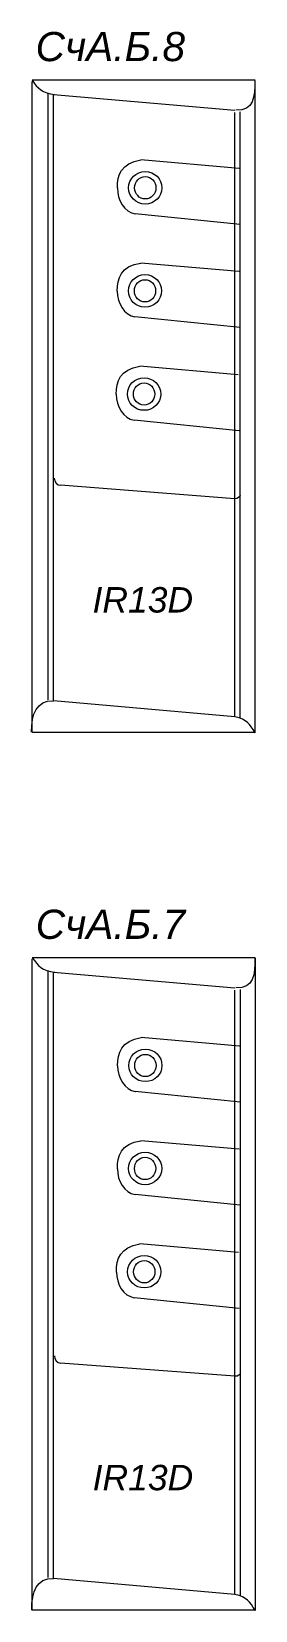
# Model space of a CAD drawing. Header units: millimetres. Extents: x -197802 to 287448, y -91833 to 122858.
# Drawn here: x -76860 to -74989, y 94650 to 107837 of the extents above; entities that cross this region are included whole.
import ezdxf

# ---------------------------------------------------------------- set-up
doc = ezdxf.new("R2010")
doc.units = ezdxf.units.MM
doc.layers.add('СКУД', color=7, linetype='Continuous')
doc.styles.get("Standard").update_dxf_attribs({"font": 'arial.ttf'})

msp = doc.modelspace()

# ---------------------------------------------------------------- texts
at = {"layer": 'СКУД', "color": 7, "attachment_point": 9}
for s, insert, char_height in [('{\\fArial|b0|i1|c204|p34;СчА.Б.8}', (-75577, 107587), 243.74), ('{\\fArial|b0|i1|c204|p34;IR13D}', (-75510, 102982), 212.33), ('{\\fArial|b0|i1|c204|p34;СчА.Б.7}', (-75576, 100256), 243.74)]:
    msp.add_mtext(s, dxfattribs=dict(at, insert=insert, char_height=char_height))
at = {"layer": 'СКУД', "color": 7, "lineweight": 18, "insert": (-75509, 95651), "char_height": 212.33, "attachment_point": 9}
msp.add_mtext('{\\fArial|b0|i1|c204|p34;IR13D}', dxfattribs=at)

# ---------------------------------------------------------------- linework, layer by layer
at = {"layer": 'СКУД', "color": 7, "lineweight": 18}
for points in [[(-76856, 101988), (-76856, 107421)], [(-74991, 107432), (-76855, 107432)], [(-74990, 101981), (-74990, 107428)], [(-76722, 102256), (-76722, 107317)], [(-76678, 102249), (-76678, 107309)], [(-75161, 107178), (-76678, 107309)], [(-75161, 102115), (-75161, 107161)], [(-75117, 102107), (-75117, 107168)], [(-75124, 106694), (-75946, 106765)], [(-75117, 106226), (-75994, 106315)], [(-75126, 105834), (-75947, 105904)], [(-75118, 105365), (-75996, 105455)], [(-75133, 104971), (-75955, 105042)], [(-75126, 104503), (-76003, 104592)], [(-75161, 103936), (-76618, 104048)], [(-75161, 102115), (-76678, 102249)], [(-74991, 101983), (-76855, 101983)], [(-76855, 94658), (-76855, 100090)], [(-74990, 100102), (-76854, 100102)], [(-74989, 94650), (-74989, 100098)], [(-76721, 94926), (-76721, 99986)], [(-76677, 94918), (-76677, 99979)], [(-75160, 99847), (-76677, 99979)], [(-75160, 94784), (-75160, 99830)], [(-75115, 94777), (-75115, 99838)], [(-75123, 99364), (-75944, 99435)], [(-75115, 98896), (-75993, 98985)], [(-75125, 98503), (-75946, 98574)], [(-75117, 98035), (-75995, 98124)], [(-75132, 97641), (-75954, 97712)], [(-75125, 97173), (-76002, 97262)], [(-75160, 96606), (-76617, 96717)], [(-75160, 94784), (-76677, 94918)], [(-74990, 94652), (-76854, 94652)]]:
    msp.add_lwpolyline(points, dxfattribs=at)
for points in [[(-76855, 107432), (-76808, 107363), (-76771, 107323), (-76667, 107311)], [(-74994, 107430), (-74994, 107293), (-75001, 107174), (-75154, 107181)], [(-76143, 106531), (-76143, 106638), (-76113, 106739), (-75946, 106765)], [(-76143, 106531), (-76143, 106428), (-76083, 106330), (-75994, 106315)], [(-76144, 105670), (-76144, 105777), (-76115, 105878), (-75947, 105904)], [(-76144, 105670), (-76144, 105567), (-76085, 105469), (-75996, 105455)], [(-76152, 104808), (-76152, 104915), (-76122, 105016), (-75955, 105042)], [(-76152, 104808), (-76152, 104705), (-76092, 104607), (-76003, 104592)], [(-76670, 104107), (-76670, 104074), (-76647, 104048), (-76618, 104048)], [(-75117, 103966), (-75117, 103949), (-75137, 103936), (-75161, 103936)], [(-76860, 101985), (-76860, 102137), (-76819, 102252), (-76678, 102249)], [(-74990, 101981), (-75042, 102055), (-75057, 102089), (-75161, 102115)], [(-76854, 100102), (-76807, 100033), (-76770, 99992), (-76666, 99981)], [(-74993, 100100), (-74993, 99962), (-75000, 99843), (-75153, 99851)], [(-76141, 99200), (-76141, 99307), (-76112, 99409), (-75944, 99435)], [(-76141, 99200), (-76141, 99098), (-76082, 99000), (-75993, 98985)], [(-76143, 98340), (-76143, 98447), (-76114, 98548), (-75946, 98574)], [(-76143, 98340), (-76143, 98237), (-76084, 98139), (-75995, 98124)], [(-76151, 97477), (-76151, 97584), (-76121, 97686), (-75954, 97712)], [(-76151, 97477), (-76151, 97375), (-76091, 97277), (-76002, 97262)], [(-76669, 96777), (-76669, 96744), (-76646, 96717), (-76617, 96717)], [(-75115, 96635), (-75115, 96619), (-75135, 96606), (-75160, 96606)], [(-76859, 94654), (-76859, 94806), (-76818, 94922), (-76677, 94918)], [(-74989, 94650), (-75041, 94725), (-75056, 94758), (-75160, 94784)]]:
    msp.add_open_spline(points, degree=3, dxfattribs=at)
for points in [[(-76050, 106533), (-76050, 106458), (-75987, 106397), (-75910, 106397), (-75833, 106397), (-75771, 106458), (-75771, 106533), (-75771, 106608), (-75833, 106668), (-75910, 106668), (-75987, 106668), (-76050, 106608), (-76050, 106533)], [(-75999, 106533), (-75999, 106481), (-75959, 106440), (-75910, 106440), (-75861, 106440), (-75821, 106481), (-75821, 106533), (-75821, 106584), (-75861, 106626), (-75910, 106626), (-75959, 106626), (-75999, 106584), (-75999, 106533)], [(-76051, 105672), (-76051, 105597), (-75989, 105536), (-75912, 105536), (-75835, 105536), (-75773, 105597), (-75773, 105672), (-75773, 105747), (-75835, 105808), (-75912, 105808), (-75989, 105808), (-76051, 105747), (-76051, 105672)], [(-76001, 105672), (-76001, 105621), (-75961, 105579), (-75912, 105579), (-75863, 105579), (-75823, 105621), (-75823, 105672), (-75823, 105723), (-75863, 105765), (-75912, 105765), (-75961, 105765), (-76001, 105723), (-76001, 105672)], [(-76059, 104810), (-76059, 104735), (-75996, 104674), (-75920, 104674), (-75842, 104674), (-75780, 104735), (-75780, 104810), (-75780, 104885), (-75842, 104945), (-75920, 104945), (-75996, 104945), (-76059, 104885), (-76059, 104810)], [(-76009, 104810), (-76009, 104758), (-75969, 104717), (-75920, 104717), (-75870, 104717), (-75830, 104758), (-75830, 104810), (-75830, 104861), (-75870, 104903), (-75920, 104903), (-75969, 104903), (-76009, 104861), (-76009, 104810)], [(-76048, 99202), (-76048, 99127), (-75986, 99067), (-75909, 99067), (-75832, 99067), (-75770, 99127), (-75770, 99202), (-75770, 99277), (-75832, 99338), (-75909, 99338), (-75986, 99338), (-76048, 99277), (-76048, 99202)], [(-75998, 99202), (-75998, 99151), (-75958, 99109), (-75909, 99109), (-75860, 99109), (-75820, 99151), (-75820, 99202), (-75820, 99254), (-75860, 99295), (-75909, 99295), (-75958, 99295), (-75998, 99254), (-75998, 99202)], [(-76050, 98342), (-76050, 98267), (-75988, 98206), (-75911, 98206), (-75834, 98206), (-75772, 98267), (-75772, 98342), (-75772, 98417), (-75834, 98477), (-75911, 98477), (-75988, 98477), (-76050, 98417), (-76050, 98342)], [(-76000, 98342), (-76000, 98290), (-75960, 98249), (-75911, 98249), (-75862, 98249), (-75822, 98290), (-75822, 98342), (-75822, 98393), (-75862, 98435), (-75911, 98435), (-75960, 98435), (-76000, 98393), (-76000, 98342)], [(-76058, 97479), (-76058, 97404), (-75995, 97344), (-75918, 97344), (-75841, 97344), (-75779, 97404), (-75779, 97479), (-75779, 97554), (-75841, 97615), (-75918, 97615), (-75995, 97615), (-76058, 97554), (-76058, 97479)], [(-76008, 97479), (-76008, 97428), (-75968, 97386), (-75918, 97386), (-75869, 97386), (-75829, 97428), (-75829, 97479), (-75829, 97531), (-75869, 97572), (-75918, 97572), (-75968, 97572), (-76008, 97531), (-76008, 97479)]]:
    msp.add_open_spline(points, degree=3, knots=[0, 0, 0, 0, 1, 1, 1, 2, 2, 2, 3, 3, 3, 4, 4, 4, 4], dxfattribs=at)

msp.set_redraw_order([(e.dxf.handle, doc.entitydb.next_handle()) for e in msp.query("TEXT MTEXT ATTDEF DIMENSION ARC_DIMENSION")])  # texts and dimensions are drawn at this point

doc.saveas('drawing.dxf')
